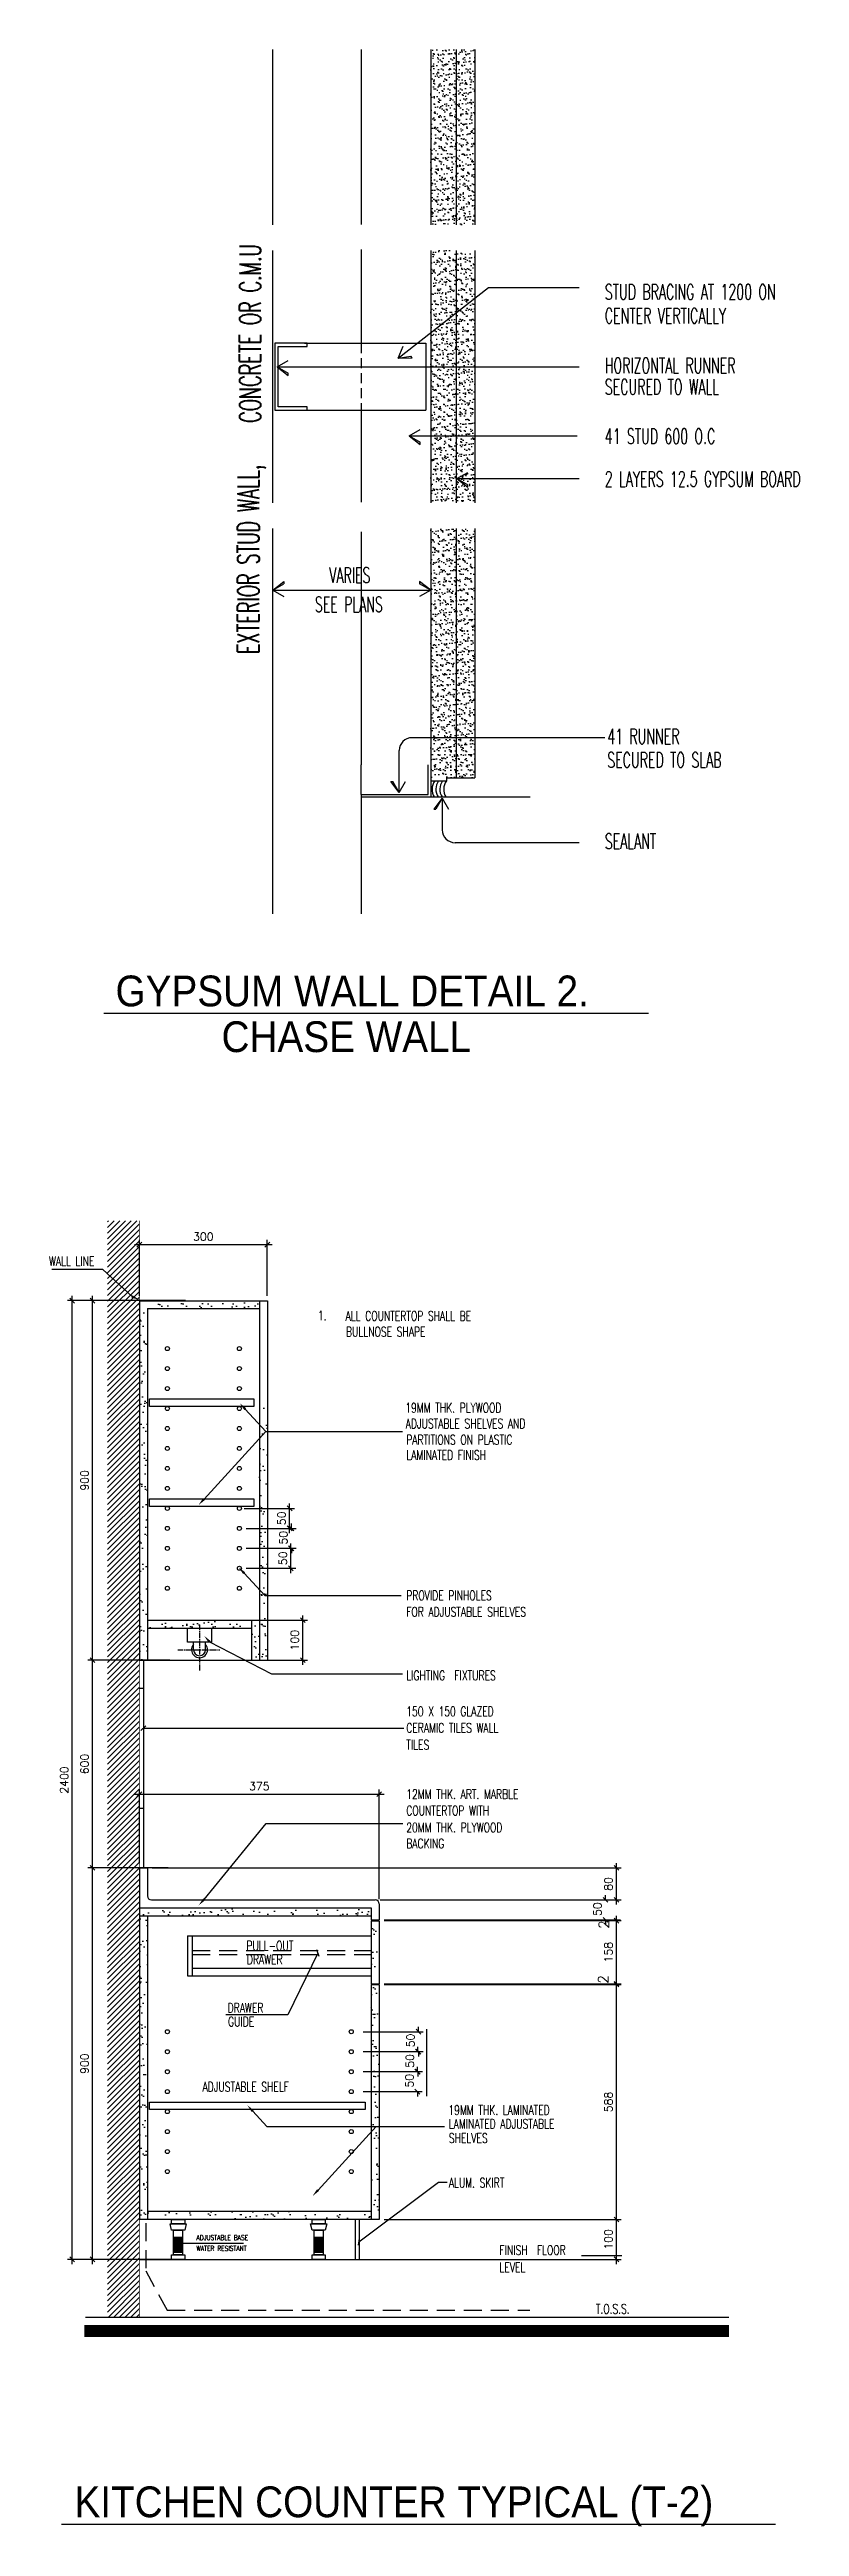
# Model space of a CAD drawing. Extents: x 16745 to 96825, y 100831 to 135285.
# Drawn here: x 52282 to 61660, y 101388 to 132390 of the extents above; entities that cross this region are included whole.
import ezdxf

# ---------------------------------------------------------------- set-up
doc = ezdxf.new("R2010")
doc.units = 0
doc.header["$LTSCALE"] = 1000
doc.header["$MEASUREMENT"] = 0
doc.header["$PDMODE"] = 34
for name, pattern in [('CENTER2', [1.125, 0.75, -0.125, 0.125, -0.125]), ('HIDDEN', [0.375, 0.25, -0.125]), ('HIDDEN2', [0.1875, 0.125, -0.0625])]:
    doc.linetypes.add(name, pattern=pattern)
doc.layers.get('0').update_dxf_attribs({"linetype": 'CONTINUOUS'})
doc.layers.get('DEFPOINTS').update_dxf_attribs({"linetype": 'CONTINUOUS'})
for name, color, linetype in [('DIM', 2, 'CONTINUOUS'), ('FIX', 3, 'CONTINUOUS'), ('GYP', 1, 'CONTINUOUS'), ('Hatch', 11, 'CONTINUOUS'), ('LAYER5', 3, 'CONTINUOUS'), ('PLAN', 2, 'CONTINUOUS'), ('STUD', 7, 'CONTINUOUS'), ('TEXT', 2, 'CONTINUOUS'), ('TXT', 2, 'CONTINUOUS'), ('TXT1', 2, 'CONTINUOUS'), ('WALL', 2, 'CONTINUOUS')]:
    doc.layers.add(name, color=color, linetype=linetype)
doc.styles.add('25', font='romans.shx', dxfattribs={"width": 0.8, "height": 60})
doc.styles.add('ROMANS', font='ROMANS.SHX', dxfattribs={"height": 100})
doc.styles.get("Standard").update_dxf_attribs({"font": 'ROMANS.SHX', "height": 200})
doc.styles.add('TTXT', font='swisse.ttf', dxfattribs={"width": 0.6})
doc.dimstyles.new('25', dxfattribs={"dimscale": 0, "dimtxt": 50, "dimasz": 60, "dimexe": 60, "dimexo": 60, "dimgap": 50, "dimtad": 0, "dimlfac": 0.001, "dimzin": 0, "dimdsep": 46, "dimtxsty": '25', "dimblk1": 'OBLIQUE', "dimblk2": 'OBLIQUE', "dimsah": 1, "dimcen": 50, "dimdle": 60, "dimclrd": 4, "dimclre": 4, "dimclrt": 256, "dimadec": 0, "dimazin": 0, "dimtfac": 200, "dimtix": 1, "dimtofl": 0, "dimtmove": 1, "dimatfit": 3, "dimldrblk": 'OBLIQUE', "dimfxl": 0, "dimtolj": 1, "dimtzin": 0, "dimarcsym": 0})
doc.dimstyles.new('25BIG', dxfattribs={"dimscale": 0, "dimtxt": 100, "dimasz": 60, "dimexe": 60, "dimexo": 60, "dimgap": 50, "dimtad": 1, "dimdec": 0, "dimlfac": 0.125, "dimzin": 0, "dimdsep": 46, "dimtxsty": 'ROMANS', "dimblk1": 'OBLIQUE', "dimblk2": 'OBLIQUE', "dimsah": 1, "dimcen": 50, "dimdle": 60, "dimclrd": 4, "dimclre": 4, "dimclrt": 2, "dimadec": 0, "dimazin": 0, "dimtfac": 200, "dimtdec": 0, "dimtix": 1, "dimtofl": 0, "dimtmove": 0, "dimatfit": 0, "dimldrblk": 'OBLIQUE', "dimfxl": 0, "dimtolj": 1, "dimtzin": 0, "dimarcsym": 0})
pattern_1 = [(37.5, (-27113.61, 149114.07), (-6.29934, 192.68238), [0, -152, 0, -170, 0, -162.5]), (7.5, (-27113.6, 149114.07), (176.9777, 282.2146), [0, -82, 0, -137, 0, -52.5]), (327.5, (-27236.61, 149114.07), (311.4142, 0.5659), [0, -50, 0, -180, 0, -235]), (317.5, (-27236.6, 149114.07), (300.61266, 87.76756), [0, -25, 0, -118, 0, -135])]
pattern_2 = [(37.5, (0, 0), (-3.14967, 96.34119), [0, -76, 0, -85, 0, -81.25]), (7.5, (0, 0), (88.48884, 141.1073), [0, -41, 0, -68.5, 0, -26.25]), (327.5, (-61.5, 0), (155.707093, 0.282953), [0, -25, 0, -90, 0, -117.5]), (317.5, (-61.5, 0), (150.30633, 43.88378), [0, -12.5, 0, -59, 0, -67.5])]

msp = doc.modelspace()

# ---------------------------------------------------------------- texts
at = {"layer": 'LAYER5', "char_height": 125, "attachment_point": 5, "rotation": 90}
for insert in [(59213.4546, 108921.563), (59205.4546, 108235.563)]:
    msp.add_mtext('\\A1;2', dxfattribs=dict(at, insert=insert))
at = {"layer": 'TEXT', "width": 0.7}
for s, height, p in [('WALL LINE', 120, (52274.937, 117164.7324)), ('1.', 120, (55637.1981, 116484.8658)), ('ALL COUNTERTOP SHALL BE', 120, (55984.5393, 116479.9584)), ('BULLNOSE SHAPE', 120, (55989.7778, 116281.9857)), ('19MM THK. PLYWOOD', 120, (56730.832, 115330.1913)), ('ADJUSTABLE SHELVES AND', 120, (56736.0705, 115132.2186)), ('PARTITIONS ON PLASTIC', 120, (56742.8689, 114929.8376)), ('LAMINATED FINISH', 120, (56742.8689, 114738.1047)), ('PROVIDE PINHOLES', 120, (56742.8689, 112981.1047)), ('FOR ADJUSTABLE SHELVES ', 120, (56742.8689, 112776.1047)), ('LIGHTING  FIXTURES', 120, (56742.8689, 111979.7651)), ('150 X 150 GLAZED', 120, (56742.8689, 111529.1492)), ('CERAMIC TILES WALL', 120, (56742.8689, 111323.8646)), ('TILES', 120, (56742.8689, 111111.906)), ('COUNTERTOP WITH', 120, (56742.8689, 110288.3841)), ('12MM THK. ART. MARBLE', 120, (56742.8689, 110493.6687)), ('20MM THK. PLYWOOD', 120, (56742.8689, 110076.4255)), ('BACKING', 120, (56742.8689, 109876.8167)), ('PULL-OUT', 120, (54744.1563, 108596.5237)), ('DRAWER', 120, (54749.2225, 108424.3739)), ('DRAWER', 120, (54509.7138, 107819.5819)), ('GUIDE', 120, (54514.7799, 107647.4322)), ('ADJUSTABLE SHELF', 120, (54195.6836, 106831.4606)), ('19MM THK. LAMINATED', 120, (57270.1563, 106540.3575)), ('LAMINATED ADJUSTABLE', 120, (57275.2225, 106368.2077)), ('SHELVES', 120, (57275.2225, 106189.2077)), ('ALUM. SKIRT', 120, (57275.2225, 105630.2077)), ('ADJUSTABLE BASE', 62.5, (54118.6424, 104972.8762)), ('WATER RESISTANT', 62.5, (54118.6424, 104836.7398)), ('FINISH  FLOOR', 120, (57908.0516, 104786.7642)), ('LEVEL', 120, (57908.0516, 104572.7642)), ('T.O.S.S.', 120, (59112.6022, 104050.6324))]:
    msp.add_text(s, height=height, dxfattribs=at).set_placement(p)
at = {"layer": 'TXT', "color": 2, "style": 'ROMANS', "width": 0.6}
for s, p in [('CONCRETE OR C.M.U', (54924.755, 127718.655)), ('EXTERIOR STUD WALL,', (54903.0261, 124825.4874))]:
    msp.add_text(s, height=268.8, rotation=90, dxfattribs=at).set_placement(p)
for s, p in [('STUD BRACING AT 1200 ON', (59225.8021, 129259.7724)), ('CENTER VERTICALLY', (59225.8021, 128962.658)), ('HORIZONTAL RUNNER ', (59225.8021, 128338.717)), ('SECURED TO WALL', (59225.8021, 128071.314)), ('41 STUD 600 O.C', (59225.8021, 127453.5083)), ('2 LAYERS 12.5 GYPSUM BOARD', (59225.8021, 126918.7022)), ('VARIES', (55779.9112, 125715.3851)), ('SEE PLANS', (55600.1764, 125349.7256)), ('41 RUNNER ', (59256.9672, 123697.5496)), ('SECURED TO SLAB', (59256.9672, 123401.8643)), ('SEALANT ', (59225.8021, 122383.8772))]:
    msp.add_text(s, height=192, dxfattribs=at).set_placement(p)
at = {"layer": 'TXT1', "color": 6, "style": 'TTXT', "width": 0.9}
for s, p in [('GYPSUM WALL DETAIL 2.', (53107.0402, 120414.6533)), ('CHASE WALL ', (54432.6539, 119841.9246)), ('KITCHEN COUNTER TYPICAL (T-2)', (52593.5789, 101504.2685))]:
    msp.add_text(s, height=385.13475, dxfattribs=at).set_placement(p)

# ---------------------------------------------------------------- blocks, each defined once
blk = doc.blocks.new('_OBLIQUE')
at = {"color": 0, "linetype": 'ByBlock'}
blk.add_line((-0.5, -0.5), (0.5, 0.5), dxfattribs=at)
blk = doc.blocks.new('*D49')
at = {"layer": 'DEFPOINTS', "color": 0}
for p in [(52820, 116731), (53847, 116731), (53847, 112231)]:
    blk.add_point(p, dxfattribs=at)
at = {"layer": 'LAYER5', "color": 4, "lineweight": -2}
for p, q in [((53787, 116731), (52760, 116731)), ((52820, 112171), (52820, 116791)), ((53787, 112231), (52760, 112231))]:
    blk.add_line(p, q, dxfattribs=at)
at = {"layer": 'LAYER5', "color": 4, "lineweight": -2, "xscale": 60, "yscale": 60, "zscale": 60}
for p, rotation in [((52820, 116731), 90), ((52820, 112231), 270)]:
    blk.add_blockref('_OBLIQUE', p, dxfattribs=dict(at, rotation=rotation))
at = {"layer": 'LAYER5', "color": 2, "insert": (52720, 114481), "char_height": 100, "attachment_point": 5, "rotation": 90, "style": 'ROMANS'}
blk.add_mtext('\\A1;900', dxfattribs=at)
blk = doc.blocks.new('*D50')
at = {"layer": 'DEFPOINTS', "color": 0}
for p in [(54669, 112731), (55449, 112731), (54769, 112231)]:
    blk.add_point(p, dxfattribs=at)
at = {"layer": 'LAYER5', "color": 4, "lineweight": -2}
for p, q in [((54729, 112731), (55509, 112731)), ((55449, 112171), (55449, 112791)), ((54829, 112231), (55509, 112231))]:
    blk.add_line(p, q, dxfattribs=at)
at = {"layer": 'LAYER5', "color": 4, "lineweight": -2, "xscale": 60, "yscale": 60, "zscale": 60}
for p, rotation in [((55449, 112731), 90), ((55449, 112231), 270)]:
    blk.add_blockref('_OBLIQUE', p, dxfattribs=dict(at, rotation=rotation))
at = {"layer": 'LAYER5', "color": 2, "insert": (55349, 112481), "char_height": 100, "attachment_point": 5, "rotation": 90, "style": 'ROMANS'}
blk.add_mtext('\\A1;100', dxfattribs=at)
blk = doc.blocks.new('*D51')
at = {"layer": 'DEFPOINTS', "color": 0}
for p in [(52565, 116731), (54041, 116731), (54021, 104731)]:
    blk.add_point(p, dxfattribs=at)
at = {"layer": 'LAYER5', "color": 4, "lineweight": -2}
for p, q in [((53981, 116731), (52505, 116731)), ((52565, 104671), (52565, 116791)), ((53961, 104731), (52505, 104731))]:
    blk.add_line(p, q, dxfattribs=at)
at = {"layer": 'LAYER5', "color": 4, "lineweight": -2, "xscale": 60, "yscale": 60, "zscale": 60}
for p, rotation in [((52565, 116731), 90), ((52565, 104731), 270)]:
    blk.add_blockref('_OBLIQUE', p, dxfattribs=dict(at, rotation=rotation))
at = {"layer": 'LAYER5', "color": 2, "insert": (52465, 110731), "char_height": 100, "attachment_point": 5, "rotation": 90, "style": 'ROMANS'}
blk.add_mtext('\\A1;2400', dxfattribs=at)
blk = doc.blocks.new('*D52')
at = {"layer": 'DEFPOINTS', "color": 0}
for p in [(58834, 105231), (59371, 105231), (56055, 104731)]:
    blk.add_point(p, dxfattribs=at)
at = {"layer": 'LAYER5', "color": 4, "lineweight": -2}
for p, q in [((58894, 105231), (59431, 105231)), ((59371, 104671), (59371, 105291)), ((56115, 104731), (59431, 104731))]:
    blk.add_line(p, q, dxfattribs=at)
at = {"layer": 'LAYER5', "color": 4, "lineweight": -2, "xscale": 60, "yscale": 60, "zscale": 60}
for p, rotation in [((59371, 105231), 90), ((59371, 104731), 270)]:
    blk.add_blockref('_OBLIQUE', p, dxfattribs=dict(at, rotation=rotation))
at = {"layer": 'LAYER5', "color": 2, "insert": (59271, 104981), "char_height": 100, "attachment_point": 5, "rotation": 90, "style": 'ROMANS'}
blk.add_mtext('\\A1;100', dxfattribs=at)
blk = doc.blocks.new('*D53')
at = {"layer": 'DEFPOINTS', "color": 0}
for p in [(56355, 109231), (59234, 109231), (56405, 108981)]:
    blk.add_point(p, dxfattribs=at)
at = {"layer": 'LAYER5', "color": 4, "lineweight": -2}
for p, q in [((56415, 109231), (59294, 109231)), ((59234, 109231), (59234, 109291)), ((56465, 108981), (59294, 108981)), ((59234, 108981), (59234, 108921))]:
    blk.add_line(p, q, dxfattribs=at)
at = {"layer": 'LAYER5', "color": 4, "lineweight": -2, "xscale": 60, "yscale": 60, "zscale": 60}
for p, rotation in [((59234, 109231), 270), ((59234, 108981), 90)]:
    blk.add_blockref('_OBLIQUE', p, dxfattribs=dict(at, rotation=rotation))
at = {"layer": 'LAYER5', "color": 2, "insert": (59134, 109115), "char_height": 100, "attachment_point": 5, "rotation": 90, "style": 'ROMANS'}
blk.add_mtext('\\A1;50', dxfattribs=at)
blk = doc.blocks.new('*D54')
at = {"layer": 'DEFPOINTS', "color": 0}
for p in [(56405, 108171), (59371, 108171), (56405, 105231)]:
    blk.add_point(p, dxfattribs=at)
at = {"layer": 'LAYER5', "color": 4, "lineweight": -2}
for p, q in [((59371, 105171), (59371, 108231)), ((56465, 108171), (59431, 108171)), ((56465, 105231), (59431, 105231))]:
    blk.add_line(p, q, dxfattribs=at)
at = {"layer": 'LAYER5', "color": 4, "lineweight": -2, "xscale": 60, "yscale": 60, "zscale": 60}
for p, rotation in [((59371, 108171), 90), ((59371, 105231), 270)]:
    blk.add_blockref('_OBLIQUE', p, dxfattribs=dict(at, rotation=rotation))
at = {"layer": 'LAYER5', "color": 2, "insert": (59271, 106701), "char_height": 100, "attachment_point": 5, "rotation": 90, "style": 'ROMANS'}
blk.add_mtext('\\A1;588', dxfattribs=at)
blk = doc.blocks.new('*D55')
at = {"layer": 'DEFPOINTS', "color": 0}
for p in [(56405, 108971), (59371, 108971), (56405, 108181)]:
    blk.add_point(p, dxfattribs=at)
at = {"layer": 'LAYER5', "color": 4, "lineweight": -2}
for p, q in [((56465, 108971), (59431, 108971)), ((59371, 108121), (59371, 109031)), ((56465, 108181), (59431, 108181))]:
    blk.add_line(p, q, dxfattribs=at)
at = {"layer": 'LAYER5', "color": 4, "lineweight": -2, "xscale": 60, "yscale": 60, "zscale": 60}
for p, rotation in [((59371, 108971), 90), ((59371, 108181), 270)]:
    blk.add_blockref('_OBLIQUE', p, dxfattribs=dict(at, rotation=rotation))
at = {"layer": 'LAYER5', "color": 2, "insert": (59271, 108576), "char_height": 100, "attachment_point": 5, "rotation": 90, "style": 'ROMANS'}
blk.add_mtext('\\A1;158', dxfattribs=at)
blk = doc.blocks.new('*D56')
at = {"layer": 'DEFPOINTS', "color": 0}
for p in [(53505, 109631), (59371, 109631), (56355, 109231)]:
    blk.add_point(p, dxfattribs=at)
at = {"layer": 'LAYER5', "color": 4, "lineweight": -2}
for p, q in [((53565, 109631), (59431, 109631)), ((59371, 109171), (59371, 109691)), ((56415, 109231), (59431, 109231))]:
    blk.add_line(p, q, dxfattribs=at)
at = {"layer": 'LAYER5', "color": 4, "lineweight": -2, "xscale": 60, "yscale": 60, "zscale": 60}
for p, rotation in [((59371, 109631), 90), ((59371, 109231), 270)]:
    blk.add_blockref('_OBLIQUE', p, dxfattribs=dict(at, rotation=rotation))
at = {"layer": 'LAYER5', "color": 2, "insert": (59271, 109431), "char_height": 100, "attachment_point": 5, "rotation": 90, "style": 'ROMANS'}
blk.add_mtext('\\A1;80', dxfattribs=at)
blk = doc.blocks.new('*D57')
at = {"layer": 'DEFPOINTS', "color": 0}
for p in [(56146, 107081), (56882, 107081), (56146, 106831)]:
    blk.add_point(p, dxfattribs=at)
at = {"layer": 'LAYER5', "color": 4, "lineweight": -2}
for p, q in [((56206, 107081), (56942, 107081)), ((56882, 107081), (56882, 107141)), ((56206, 106831), (56942, 106831)), ((56882, 106831), (56882, 106771))]:
    blk.add_line(p, q, dxfattribs=at)
at = {"layer": 'LAYER5', "color": 4, "lineweight": -2, "xscale": 60, "yscale": 60, "zscale": 60}
for p, rotation in [((56882, 107081), 270), ((56882, 106831), 90)]:
    blk.add_blockref('_OBLIQUE', p, dxfattribs=dict(at, rotation=rotation))
at = {"layer": 'LAYER5', "color": 2, "insert": (56782, 106967), "char_height": 100, "attachment_point": 5, "rotation": 90, "style": 'ROMANS'}
blk.add_mtext('\\A1;50', dxfattribs=at)
blk = doc.blocks.new('*D58')
at = {"layer": 'DEFPOINTS', "color": 0}
for p in [(56146, 107331), (56888, 107331), (56146, 107081)]:
    blk.add_point(p, dxfattribs=at)
at = {"layer": 'LAYER5', "color": 4, "lineweight": -2}
for p, q in [((56206, 107331), (56948, 107331)), ((56888, 107331), (56888, 107391)), ((56206, 107081), (56948, 107081)), ((56888, 107081), (56888, 107021))]:
    blk.add_line(p, q, dxfattribs=at)
at = {"layer": 'LAYER5', "color": 4, "lineweight": -2, "xscale": 60, "yscale": 60, "zscale": 60}
for p, rotation in [((56888, 107331), 270), ((56888, 107081), 90)]:
    blk.add_blockref('_OBLIQUE', p, dxfattribs=dict(at, rotation=rotation))
at = {"layer": 'LAYER5', "color": 2, "insert": (56788, 107215), "char_height": 100, "attachment_point": 5, "rotation": 90, "style": 'ROMANS'}
blk.add_mtext('\\A1;50', dxfattribs=at)
blk = doc.blocks.new('*D59')
at = {"layer": 'DEFPOINTS', "color": 0}
for p in [(56146, 107581), (56896, 107581), (56146, 107331)]:
    blk.add_point(p, dxfattribs=at)
at = {"layer": 'LAYER5', "color": 4, "lineweight": -2}
for p, q in [((56206, 107581), (56956, 107581)), ((56896, 107581), (56896, 107641)), ((56206, 107331), (56956, 107331)), ((56896, 107331), (56896, 107271))]:
    blk.add_line(p, q, dxfattribs=at)
at = {"layer": 'LAYER5', "color": 4, "lineweight": -2, "xscale": 60, "yscale": 60, "zscale": 60}
for p, rotation in [((56896, 107581), 270), ((56896, 107331), 90)]:
    blk.add_blockref('_OBLIQUE', p, dxfattribs=dict(at, rotation=rotation))
at = {"layer": 'LAYER5', "color": 2, "insert": (56796, 107471), "char_height": 100, "attachment_point": 5, "rotation": 90, "style": 'ROMANS'}
blk.add_mtext('\\A1;50', dxfattribs=at)
blk = doc.blocks.new('*D60')
at = {"layer": 'DEFPOINTS', "color": 0}
for p in [(52820, 109631), (53827, 109631), (53827, 104731)]:
    blk.add_point(p, dxfattribs=at)
at = {"layer": 'LAYER5', "color": 4, "lineweight": -2}
for p, q in [((53767, 109631), (52760, 109631)), ((52820, 104671), (52820, 109691)), ((53767, 104731), (52760, 104731))]:
    blk.add_line(p, q, dxfattribs=at)
at = {"layer": 'LAYER5', "color": 4, "lineweight": -2, "xscale": 60, "yscale": 60, "zscale": 60}
for p, rotation in [((52820, 109631), 90), ((52820, 104731), 270)]:
    blk.add_blockref('_OBLIQUE', p, dxfattribs=dict(at, rotation=rotation))
at = {"layer": 'LAYER5', "color": 2, "insert": (52720, 107181), "char_height": 100, "attachment_point": 5, "rotation": 90, "style": 'ROMANS'}
blk.add_mtext('\\A1;900', dxfattribs=at)
blk = doc.blocks.new('*D61')
at = {"layer": 'DEFPOINTS', "color": 0}
for p in [(52820, 112231), (53847, 112231), (53827, 109631)]:
    blk.add_point(p, dxfattribs=at)
at = {"layer": 'LAYER5', "color": 4, "lineweight": -2}
for p, q in [((53787, 112231), (52760, 112231)), ((52820, 109571), (52820, 112291)), ((53767, 109631), (52760, 109631))]:
    blk.add_line(p, q, dxfattribs=at)
at = {"layer": 'LAYER5', "color": 4, "lineweight": -2, "xscale": 60, "yscale": 60, "zscale": 60}
for p, rotation in [((52820, 112231), 90), ((52820, 109631), 270)]:
    blk.add_blockref('_OBLIQUE', p, dxfattribs=dict(at, rotation=rotation))
at = {"layer": 'LAYER5', "color": 2, "insert": (52720, 110931), "char_height": 100, "attachment_point": 5, "rotation": 90, "style": 'ROMANS'}
blk.add_mtext('\\A1;600', dxfattribs=at)
blk = doc.blocks.new('*D62')
at = {"layer": 'DEFPOINTS', "color": 0}
for p in [(56405, 110553), (53405, 109631), (56405, 109181)]:
    blk.add_point(p, dxfattribs=at)
at = {"layer": 'LAYER5', "color": 4, "lineweight": -2}
for p, q in [((53345, 110553), (56465, 110553)), ((53405, 109691), (53405, 110613)), ((56405, 109241), (56405, 110613))]:
    blk.add_line(p, q, dxfattribs=at)
at = {"layer": 'LAYER5', "color": 4, "lineweight": -2, "xscale": 60, "yscale": 60, "zscale": 60, "rotation": 180}
blk.add_blockref('_OBLIQUE', (53405, 110553), dxfattribs=at)
at = {"layer": 'LAYER5', "color": 4, "lineweight": -2, "xscale": 60, "yscale": 60, "zscale": 60}
blk.add_blockref('_OBLIQUE', (56405, 110553), dxfattribs=at)
at = {"layer": 'LAYER5', "color": 2, "insert": (54905, 110653), "char_height": 100, "attachment_point": 5, "style": 'ROMANS'}
blk.add_mtext('\\A1;375', dxfattribs=at)
blk = doc.blocks.new('*D63')
at = {"layer": 'DEFPOINTS', "color": 0}
for p in [(54680, 113631), (55300, 113631), (54680, 113381)]:
    blk.add_point(p, dxfattribs=at)
at = {"layer": 'LAYER5', "color": 4, "lineweight": -2}
for p, q in [((54740, 113631), (55360, 113631)), ((55300, 113321), (55300, 113691)), ((54740, 113381), (55360, 113381))]:
    blk.add_line(p, q, dxfattribs=at)
at = {"layer": 'LAYER5', "color": 4, "lineweight": -2, "xscale": 60, "yscale": 60, "zscale": 60}
for p, rotation in [((55300, 113631), 90), ((55300, 113381), 270)]:
    blk.add_blockref('_OBLIQUE', p, dxfattribs=dict(at, rotation=rotation))
at = {"layer": 'LAYER5', "color": 2, "insert": (55200, 113506), "char_height": 100, "attachment_point": 5, "rotation": 90, "style": 'ROMANS'}
blk.add_mtext('\\A1;50', dxfattribs=at)
blk = doc.blocks.new('*D64')
at = {"layer": 'DEFPOINTS', "color": 0}
for p in [(54680, 113881), (55306, 113881), (54680, 113631)]:
    blk.add_point(p, dxfattribs=at)
at = {"layer": 'LAYER5', "color": 4, "lineweight": -2}
for p, q in [((54740, 113881), (55366, 113881)), ((55306, 113881), (55306, 113941)), ((54740, 113631), (55366, 113631)), ((55306, 113631), (55306, 113571))]:
    blk.add_line(p, q, dxfattribs=at)
at = {"layer": 'LAYER5', "color": 4, "lineweight": -2, "xscale": 60, "yscale": 60, "zscale": 60}
for p, rotation in [((55306, 113881), 270), ((55306, 113631), 90)]:
    blk.add_blockref('_OBLIQUE', p, dxfattribs=dict(at, rotation=rotation))
at = {"layer": 'LAYER5', "color": 2, "insert": (55206, 113763), "char_height": 100, "attachment_point": 5, "rotation": 90, "style": 'ROMANS'}
blk.add_mtext('\\A1;50', dxfattribs=at)
blk = doc.blocks.new('*D65')
at = {"layer": 'DEFPOINTS', "color": 0}
for p in [(54655, 114131), (55284, 114131), (54680, 113881)]:
    blk.add_point(p, dxfattribs=at)
at = {"layer": 'LAYER5', "color": 4, "lineweight": -2}
for p, q in [((54715, 114131), (55344, 114131)), ((55284, 113821), (55284, 114191)), ((54740, 113881), (55344, 113881))]:
    blk.add_line(p, q, dxfattribs=at)
at = {"layer": 'LAYER5', "color": 4, "lineweight": -2, "xscale": 60, "yscale": 60, "zscale": 60}
for p, rotation in [((55284, 114131), 90), ((55284, 113881), 270)]:
    blk.add_blockref('_OBLIQUE', p, dxfattribs=dict(at, rotation=rotation))
at = {"layer": 'LAYER5', "color": 2, "insert": (55184, 114006), "char_height": 100, "attachment_point": 5, "rotation": 90, "style": 'ROMANS'}
blk.add_mtext('\\A1;50', dxfattribs=at)
blk = doc.blocks.new('*D66')
at = {"layer": 'DEFPOINTS', "color": 0}
for p in [(55005, 117432), (53405, 116731), (55005, 116731)]:
    blk.add_point(p, dxfattribs=at)
at = {"layer": 'LAYER5', "color": 4, "lineweight": -2}
for p, q in [((53345, 117432), (55065, 117432)), ((53405, 116791), (53405, 117492)), ((55005, 116791), (55005, 117492))]:
    blk.add_line(p, q, dxfattribs=at)
at = {"layer": 'LAYER5', "color": 4, "lineweight": -2, "xscale": 60, "yscale": 60, "zscale": 60, "rotation": 180}
blk.add_blockref('_OBLIQUE', (53405, 117432), dxfattribs=at)
at = {"layer": 'LAYER5', "color": 4, "lineweight": -2, "xscale": 60, "yscale": 60, "zscale": 60}
blk.add_blockref('_OBLIQUE', (55005, 117432), dxfattribs=at)
at = {"layer": 'LAYER5', "color": 2, "insert": (54205, 117532), "char_height": 100, "attachment_point": 5, "style": 'ROMANS'}
blk.add_mtext('\\A1;300', dxfattribs=at)

# ---------------------------------------------------------------- dimensions: what is measured, and where the dimension line sits
at = {"layer": 'LAYER5'}
dim = msp.add_linear_dim(base=(55005.4914, 117431.5736), p1=(53405.4914, 116730.563), p2=(55005.4914, 116730.563), text='300', dimstyle='25BIG', override={"dimscale": 1}, dxfattribs=at)
dim.commit()
dim.dimension.update_dxf_attribs({"geometry": '*D66', "text_midpoint": (54205.4914, 117531.5736)})
for base, p1, p2, angle, text, picture, middle in [((52564.579, 116730.563), (54021.4822, 104730.563), (54041.4822, 116730.563), 90, '2400', '*D51', (52464.579, 110730.563)), ((52819.8734, 116730.563), (53846.7766, 112230.563), (53846.7766, 116730.563), 90, '900', '*D49', (52719.8734, 114480.563)), ((55449.3873, 112730.563), (54768.6631, 112230.563), (54668.6631, 112730.563), 270, '100', '*D50', (55349.3873, 112480.563)), ((52819.8734, 112230.563), (53826.7766, 109630.563), (53846.7766, 112230.563), 90, '600', '*D61', (52719.8734, 110930.563)), ((52819.8734, 109630.563), (53826.7766, 104730.563), (53826.7766, 109630.563), 90, '900', '*D60', (52719.8734, 107180.563)), ((59370.9365, 109630.563), (56355.4914, 109230.563), (53505.4914, 109630.563), 90, '80', '*D56', (59270.9365, 109430.563)), ((59370.9365, 108970.563), (56405.4914, 108180.563), (56405.4914, 108970.563), 90, '158', '*D55', (59270.9365, 108575.563)), ((59370.9365, 108170.563), (56405.4914, 105230.563), (56405.4914, 108170.563), 90, '588', '*D54', (59270.9365, 106700.563)), ((59370.9365, 105230.563), (56055.4914, 104730.563), (58834.4656, 105230.563), 90, '100', '*D52', (59270.9365, 104980.563))]:
    dim = msp.add_linear_dim(base=base, p1=p1, p2=p2, angle=angle, text=text, dimstyle='25BIG', override={"dimscale": 1}, dxfattribs=at)
    dim.commit()
    dim.dimension.update_dxf_attribs({"geometry": picture, "text_midpoint": middle})
for base, p1, p2, picture, middle in [((55284.4656, 114130.563), (54680.4914, 113880.563), (54655.4914, 114130.563), '*D65', (55284.4656, 114005.563)), ((55306.4656, 113880.563), (54680.4914, 113630.563), (54680.4914, 113880.563), '*D64', (55306.4656, 113762.8258)), ((55300.4656, 113630.563), (54680.4914, 113380.563), (54680.4914, 113630.563), '*D63', (55300.4656, 113505.563)), ((59234.4656, 109230.563), (56405.4914, 108980.563), (56355.4914, 109230.563), '*D53', (59234.4656, 109114.8258)), ((56896.4432, 107580.563), (56146.469, 107330.563), (56146.469, 107580.563), '*D59', (56896.4432, 107470.8258)), ((56888.4432, 107330.563), (56146.469, 107080.563), (56146.469, 107330.563), '*D58', (56888.4432, 107214.8258)), ((56882.4432, 107080.563), (56146.469, 106830.563), (56146.469, 107080.563), '*D57', (56882.4432, 106966.8258))]:
    dim = msp.add_linear_dim(base=base, p1=p1, p2=p2, angle=90, text='50', dimstyle='25BIG', override={"dimscale": 1}, dxfattribs=at)
    dim.commit()
    dim.dimension.update_dxf_attribs({"geometry": picture, "text_midpoint": middle, "dimtype": 160})
dim = msp.add_linear_dim(base=(56405.4914, 110553.0695), p1=(53405.4914, 109630.563), p2=(56405.4914, 109180.563), dimstyle='25BIG', override={"dimscale": 1}, dxfattribs=at)
dim.commit()
dim.dimension.update_dxf_attribs({"geometry": '*D62', "text_midpoint": (54905.4914, 110653.0695)})

# ---------------------------------------------------------------- hatches: boundary and pattern name
at = {"layer": 'Hatch', "linetype": 'ByBlock'}
h = msp.add_hatch(dxfattribs=at)
h.set_pattern_fill('AR-SAND', color=256, scale=50, style=0)
h.set_pattern_definition(pattern_2)
h.paths.add_polyline_path([(57368.5941, 132389.9652), (57048.5941, 132389.9652), (57048.5941, 130195.3294), (57368.5941, 130195.3294)])
h.paths.add_polyline_path([(57600.0697, 132389.9652), (57368.5941, 132389.9652), (57368.5941, 130195.3294), (57600.0697, 130195.3294)])
h = msp.add_hatch(dxfattribs=at)
h.set_pattern_fill('AR-SAND', color=256, scale=50, style=0)
h.set_pattern_definition(pattern_2)
h.paths.add_polyline_path([(57368.5941, 129875.3294), (57048.5941, 129875.3294), (57048.5941, 128846.1209), (57368.5941, 129095.3139)])
h.paths.add_polyline_path([(57368.5941, 129095.3139), (57048.5941, 128846.1209), (57048.5941, 128417.8561), (57368.5941, 128417.8561)])
h.paths.add_polyline_path([(57368.5941, 128417.8561), (57048.5941, 128417.8561), (57048.5941, 127553.959), (57368.5941, 127553.959)])
h.paths.add_polyline_path([(57368.5941, 127553.959), (57048.5941, 127553.959), (57048.5941, 126715.3294), (57368.5941, 126715.3294)])
h.paths.add_polyline_path([(57600.0697, 128417.8561), (57368.5941, 128417.8561), (57368.5941, 127553.959), (57600.0697, 127553.959)])
h.paths.add_polyline_path([(57600.0697, 127553.959), (57368.5941, 127553.959), (57368.5941, 126715.3294), (57600.0697, 126715.3294), (57600.0697, 127019.152), (57374.448, 127019.152), (57513.1807, 126940.8941), (57513.1807, 126913.0136), (57374.448, 127019.152), (57600.0697, 127019.152)])
h.paths.add_polyline_path([(57600.0697, 129275.5705), (57368.5941, 129095.3139), (57368.5941, 128417.8561), (57600.0697, 128417.8561)])
h.paths.add_polyline_path([(57600.0697, 129875.3294), (57368.5941, 129875.3294), (57368.5941, 129095.3139), (57600.0697, 129275.5705)])
h = msp.add_hatch(dxfattribs=at)
h.set_pattern_fill('AR-SAND', color=256, scale=50, style=0)
h.set_pattern_definition(pattern_2)
h.paths.add_polyline_path([(57368.5941, 126395.3294), (57048.5941, 126395.3294), (57048.5941, 125624.337), (57049.1572, 125623.9061), (57048.5941, 125623.5885), (57048.5941, 123776.6886), (57368.5941, 123776.6886)])
h.paths.add_polyline_path([(57600.0697, 126395.3294), (57368.5941, 126395.3294), (57368.5941, 123776.6886), (57600.0697, 123776.6886)])
h = msp.add_hatch(dxfattribs=at)
h.set_pattern_fill('AR-SAND', color=256, scale=50, style=0)
h.set_pattern_definition(pattern_2)
h.paths.add_polyline_path([(57600.0697, 123776.6886), (57368.5941, 123776.6886), (57368.5941, 123273.5385), (57600.0697, 123273.5385)])
h.paths.add_polyline_path([(57368.5941, 123776.6886), (57048.5941, 123776.6886), (57048.5941, 123273.5385), (57368.5941, 123273.5385)])
at = {"layer": 'Hatch'}
h = msp.add_hatch(dxfattribs=at)
h.set_pattern_fill('ANSI31', color=256, scale=400, style=0)
h.set_pattern_definition([(45, (-26265.61, 148895.07), (-35.35534, 35.35534), [])])
h.paths.add_polyline_path([(53405.4914, 117730.563), (53005.4914, 117730.563), (53005.4914, 104005.563), (53405.4914, 104005.563)])
h = msp.add_hatch(dxfattribs=at)
h.set_pattern_fill('AR-SAND', color=256, scale=100, style=0)
h.set_pattern_definition(pattern_1)
h.paths.add_polyline_path([(54905.4914, 116730.563), (53405.4914, 116730.563), (53405.4914, 112230.563), (53505.4914, 112230.563), (53505.4914, 116630.563), (54905.4914, 116630.563)])
h.paths.add_polyline_path([(55005.4914, 115422.0232), (54988.1838, 115422.0232), (54905.4914, 115331.8748), (54905.4914, 112230.563), (55005.4914, 112230.563)])
h.paths.add_polyline_path([(54905.4914, 112730.563), (54805.4914, 112730.563), (54805.4914, 112230.563), (54905.4914, 112230.563)])
h.paths.add_polyline_path([(54805.4914, 112730.563), (53505.4914, 112730.563), (53505.4914, 112630.563), (54805.4914, 112630.563)], flags=17)
h = msp.add_hatch(dxfattribs=at)
h.set_pattern_fill('AR-SAND', color=256, scale=100, style=0)
h.set_pattern_definition(pattern_1)
h.paths.add_polyline_path([(53405.4914, 109130.563), (53405.4914, 109030.563), (56305.4914, 109030.563), (56305.4914, 109130.563)])
h.paths.add_polyline_path([(53505.4914, 109030.563), (53405.4914, 109030.563), (53405.4914, 105230.563), (53505.4914, 105230.563)])
h.paths.add_polyline_path([(56405.4914, 108970.563), (56305.4914, 108970.563), (56305.4914, 108180.563), (56405.4914, 108180.563)])
h.paths.add_polyline_path([(56305.4914, 107887.8105, 0.051149843), (56307.5214, 107887.6023), (56405.4914, 107887.6023), (56405.4914, 108170.563), (56305.4914, 108170.563)])
h.paths.add_polyline_path([(56305.4914, 107887.6023), (56305.4914, 106395.4393), (56405.4914, 106395.4393), (56405.4914, 107887.6023)])
h.paths.add_polyline_path([(56305.4914, 105230.563), (56405.4914, 105230.563), (56405.4914, 106395.4393), (56305.4914, 106395.4393)])
h.paths.add_polyline_path([(53505.4914, 105330.563), (53505.4914, 105230.563), (56305.4914, 105230.563), (56305.4914, 105330.563)])

# ---------------------------------------------------------------- linework, layer by layer
at = {"layer": 'DIM', "color": 4}
for p, q in [((52945.2064, 117120.4679), (52309.3576, 117120.4679)), ((53313.1234, 116781.4045), (52949.0381, 117119.7047)), ((54729.5012, 115372.5566), (54988.1838, 115092.0232)), ((54213.5012, 114247.4898), (54988.1838, 115092.0232)), ((54988.1838, 115092.0232), (56695.0151, 115092.0232)), ((54715.5012, 113319.5566), (54974.1838, 113039.0232)), ((54974.1838, 113039.0232), (56681.0151, 113039.0232)), ((54283.8466, 112460.0584), (55058.5292, 112058.525)), ((55058.5292, 112058.525), (56695.0151, 112058.525)), ((54215.6555, 109237.5166), (54990.3381, 110188.05)), ((54990.3381, 110188.05), (56699.1695, 110188.05))]:
    msp.add_line(p, q, dxfattribs=at)
at = {"layer": 'DIM'}
for p, q in [((53405.4914, 116730.563), (55005.4914, 116730.563)), ((53505.4914, 116630.563), (53505.4914, 112230.563)), ((53505.4914, 116630.563), (54905.4914, 116630.563)), ((54905.4914, 116730.563), (54905.4914, 112230.563)), ((55005.4914, 116730.563), (55005.4914, 112230.563)), ((53505.4914, 112730.563), (54905.4914, 112730.563)), ((53505.4914, 112630.563), (54805.4914, 112630.563)), ((54805.4914, 112730.563), (54805.4914, 112230.563)), ((54805.4914, 112230.563), (55005.4914, 112230.563)), ((53405.4914, 109630.563), (53505.4914, 109630.563)), ((53505.4914, 109630.563), (53505.4914, 109280.563)), ((53405.4914, 109130.563), (56305.4914, 109130.563)), ((53555.4914, 109230.563), (56355.4914, 109230.563)), ((56305.4914, 109130.563), (56305.4914, 108980.563)), ((56405.4914, 109180.563), (56405.4914, 108980.563)), ((56305.4914, 108980.563), (56405.4914, 108980.563)), ((56305.4914, 108970.563), (56305.4914, 108180.563)), ((56305.4914, 108970.563), (56405.4914, 108970.563)), ((56405.4914, 108970.563), (56405.4914, 108180.563)), ((54005.4914, 108780.563), (56305.4914, 108780.563)), ((54005.4914, 108780.563), (54005.4914, 108280.563)), ((54065.4914, 108780.563), (54065.4914, 108280.563)), ((54005.4914, 108280.563), (56305.4914, 108280.563)), ((54065.4914, 108375.563), (56305.4914, 108375.563)), ((56305.4914, 108180.563), (56405.4914, 108180.563)), ((56305.4914, 108170.563), (56305.4914, 105230.563)), ((56305.4914, 108170.563), (56405.4914, 108170.563)), ((56405.4914, 108170.563), (56405.4914, 105230.563)), ((54822.8918, 106586.2436), (54997.9148, 106395.4393)), ((54997.9148, 106395.4393), (57220.7498, 106395.4393)), ((55639.8505, 105598.8644), (56365.7183, 106395.4393)), ((56387.4586, 106395.4393), (57170.29, 106395.4393)), ((56405.4914, 105230.563), (53405.4914, 105230.563)), ((56305.4914, 105330.563), (53505.4914, 105330.563)), ((56105.4914, 105230.563), (56105.4914, 104730.563)), ((56155.4914, 105230.563), (56155.4914, 104730.563)), ((53405.4914, 104730.563), (58289.072, 104730.563)), ((58936.4656, 104780.563), (59439.0776, 104780.563))]:
    msp.add_line(p, q, dxfattribs=at)
for points in [[(53530.4914, 115500.563), (54838.0053, 115500.563), (54838.0053, 115405.563), (53530.4914, 115405.563)], [(53530.4914, 114250.563), (54838.0053, 114250.563), (54838.0053, 114155.563), (53530.4914, 114155.563)]]:
    msp.add_lwpolyline(points, close=True, dxfattribs=at)
at = {"layer": 'DIM', "color": 4}
msp.add_arc((52945.2064, 117110.4679), 10, 67.47013142, 90, dxfattribs=at)
at = {"layer": 'DIM'}
for centre, radius, start, end in [((53555.4914, 109280.563), 50, 180, 270), ((56355.4914, 109180.563), 50, 0, 90), ((56307.5214, 107897.6023), 10, 222.52986858, 270)]:
    msp.add_arc(centre, radius, start, end, dxfattribs=at)
at = {"layer": 'DIM', "color": 4}
for points in [[(53306.7373, 116766.0098), (53319.5095, 116796.7991), (53405.4914, 116743.088)], [(54717.2191, 115361.2904), (54741.7832, 115383.8229), (54661.9037, 115446.2491)], [(54201.2191, 114258.7561), (54225.7832, 114236.2236), (54145.9037, 114173.7973)], [(54703.2191, 113308.2904), (54727.7832, 113330.8229), (54647.9037, 113393.2491)], [(54271.5645, 112448.7921), (54296.1287, 112471.3246), (54216.2492, 112533.7509)], [(54203.3734, 109248.7828), (54227.9376, 109226.2503), (54148.0581, 109163.8241)]]:
    msp.add_solid(points, dxfattribs=at)
at = {"layer": 'DIM'}
for points in [[(54810.6097, 106574.9774), (54835.1739, 106597.5099), (54755.2944, 106659.9361)], [(55627.5684, 105610.1306), (55652.1326, 105587.5981), (55572.253, 105525.1719)]]:
    msp.add_solid(points, dxfattribs=at)
at = {"layer": 'FIX'}
for p, q in [((53405.4914, 116730.563), (53405.4914, 112230.563)), ((53405.4914, 112230.563), (53505.4914, 112230.563)), ((53455.4914, 112230.563), (53455.4914, 109630.563)), ((53505.4914, 112230.563), (54805.4914, 112230.563)), ((54082.7028, 112361.7674), (54082.7028, 112455.563)), ((54232.7028, 112361.7674), (54232.7028, 112455.563)), ((53405.4914, 111880.563), (53455.4914, 111880.563)), ((53405.4914, 110380.563), (53455.4914, 110380.563)), ((53405.4914, 109630.563), (53405.4914, 109130.563)), ((53405.4914, 109130.563), (53405.4914, 105230.563)), ((53405.4914, 109030.563), (56305.4914, 109030.563)), ((53505.4914, 109030.563), (53505.4914, 105230.563)), ((53944.8292, 105006.9065), (53833.9201, 105006.9065)), ((53944.8292, 104997.8156), (53833.9201, 104997.8156)), ((53944.8292, 104988.7247), (53833.9201, 104988.7247)), ((53944.8292, 104979.6338), (53833.9201, 104979.6338)), ((53944.8292, 104970.5429), (53833.9201, 104970.5429)), ((53944.8292, 104961.452), (53833.9201, 104961.452)), ((53944.8292, 104952.3611), (53833.9201, 104952.3611)), ((53944.8292, 104943.2702), (53833.9201, 104943.2702)), ((53944.8292, 104934.1793), (53833.9201, 104934.1793)), ((53944.8292, 104925.0884), (53833.9201, 104925.0884)), ((53944.8292, 104915.9975), (53833.9201, 104915.9975)), ((53944.8292, 104906.9065), (53833.9201, 104906.9065)), ((53944.8292, 104906.9065), (53833.9201, 104906.9065)), ((53944.8292, 104897.8156), (53833.9201, 104897.8156)), ((53944.8292, 104888.7247), (53833.9201, 104888.7247)), ((53944.8292, 104879.6338), (53833.9201, 104879.6338)), ((53944.8292, 104870.5429), (53833.9201, 104870.5429)), ((53944.8292, 104861.452), (53833.9201, 104861.452)), ((53944.8292, 104852.3611), (53833.9201, 104852.3611)), ((53944.8292, 104843.2702), (53833.9201, 104843.2702)), ((53944.8292, 104834.1793), (53833.9201, 104834.1793)), ((53944.8292, 104825.0884), (53833.9201, 104825.0884)), ((53944.8292, 104815.9975), (53833.9201, 104815.9975)), ((55702.8292, 105006.9065), (55591.9201, 105006.9065)), ((55702.8292, 104997.8156), (55591.9201, 104997.8156)), ((55702.8292, 104988.7247), (55591.9201, 104988.7247)), ((55702.8292, 104979.6338), (55591.9201, 104979.6338)), ((55702.8292, 104970.5429), (55591.9201, 104970.5429)), ((55702.8292, 104961.452), (55591.9201, 104961.452)), ((55702.8292, 104952.3611), (55591.9201, 104952.3611)), ((55702.8292, 104943.2702), (55591.9201, 104943.2702)), ((55702.8292, 104934.1793), (55591.9201, 104934.1793)), ((55702.8292, 104925.0884), (55591.9201, 104925.0884)), ((55702.8292, 104915.9975), (55591.9201, 104915.9975)), ((55702.8292, 104906.9065), (55591.9201, 104906.9065)), ((55702.8292, 104906.9065), (55591.9201, 104906.9065)), ((55702.8292, 104897.8156), (55591.9201, 104897.8156)), ((55702.8292, 104888.7247), (55591.9201, 104888.7247)), ((55702.8292, 104879.6338), (55591.9201, 104879.6338)), ((55702.8292, 104870.5429), (55591.9201, 104870.5429)), ((55702.8292, 104861.452), (55591.9201, 104861.452)), ((55702.8292, 104852.3611), (55591.9201, 104852.3611)), ((55702.8292, 104843.2702), (55591.9201, 104843.2702)), ((55702.8292, 104834.1793), (55591.9201, 104834.1793)), ((55702.8292, 104825.0884), (55591.9201, 104825.0884)), ((55702.8292, 104815.9975), (55591.9201, 104815.9975))]:
    msp.add_line(p, q, dxfattribs=at)
at = {"layer": 'FIX', "linetype": 'CENTER2', "ltscale": 0.09}
for p, q in [((54157.7028, 112673.5097), (54157.7028, 112101.6342)), ((53886.8143, 112361.7674), (54412.3736, 112361.7674))]:
    msp.add_line(p, q, dxfattribs=at)
at = {"layer": 'FIX', "linetype": 'HIDDEN', "ltscale": 0.9}
for p, q in [((54065.4914, 108598.063), (56305.4914, 108598.063)), ((54065.4914, 108548.063), (56305.4914, 108548.063))]:
    msp.add_line(p, q, dxfattribs=at)
at = {"layer": 'FIX'}
for points in [[(54005.4914, 112630.563), (54305.4914, 112630.563), (54305.4914, 112455.563), (54005.4914, 112455.563)], [(53530.4914, 106700.563), (56230.4914, 106700.563), (56230.4914, 106605.563), (53530.4914, 106605.563)], [(53972.1019, 105097.8357), (53806.6474, 105097.8357), (53788.4656, 105174.1994), (53990.2838, 105174.1994)], [(53972.1019, 105174.1994), (53806.6474, 105174.1994), (53806.6474, 105230.563), (53972.1019, 105230.563)], [(53944.8292, 104786.9267), (53833.9201, 104786.9267), (53833.9201, 105097.8357), (53944.8292, 105097.8357)], [(55730.1019, 105097.8357), (55564.6474, 105097.8357), (55546.4656, 105174.1994), (55748.2838, 105174.1994)], [(55730.1019, 105174.1994), (55564.6474, 105174.1994), (55564.6474, 105230.563), (55730.1019, 105230.563)], [(55702.8292, 104786.9267), (55591.9201, 104786.9267), (55591.9201, 105097.8357), (55702.8292, 105097.8357)], [(53972.1019, 104730.563), (53806.6474, 104730.563), (53806.6474, 104786.9267), (53972.1019, 104786.9267)], [(55730.1019, 104730.563), (55564.6474, 104730.563), (55564.6474, 104786.9267), (55730.1019, 104786.9267)]]:
    msp.add_lwpolyline(points, close=True, dxfattribs=at)
for centre in [(53755.4914, 116130.563), (54655.4914, 116130.563), (53755.4914, 115880.563), (53755.4914, 115630.563), (54655.4914, 115880.563), (54655.4914, 115630.563), (53755.4914, 115380.563), (54655.4914, 115380.563), (53755.4914, 115130.563), (54655.4914, 115130.563), (53755.4914, 114880.563), (54655.4914, 114880.563), (53755.4914, 114630.563), (53755.4914, 114380.563), (54655.4914, 114630.563), (54655.4914, 114380.563), (53755.4914, 114130.563), (54655.4914, 114130.563), (53755.4914, 113880.563), (54655.4914, 113880.563), (53755.4914, 113630.563), (54655.4914, 113630.563), (53755.4914, 113380.563), (54655.4914, 113380.563), (53755.4914, 113130.563), (54655.4914, 113130.563), (53755.4914, 107580.563), (56055.4914, 107580.563), (53755.4914, 107330.563), (56055.4914, 107330.563), (53755.4914, 107080.563), (56055.4914, 107080.563), (53755.4914, 106830.563), (56055.4914, 106830.563), (53755.4914, 106580.563), (53755.4914, 106330.563), (56055.4914, 106580.563), (56055.4914, 106330.563), (53755.4914, 106080.563), (56055.4914, 106080.563), (53755.4914, 105830.563), (56055.4914, 105830.563)]:
    msp.add_circle(centre, 25, dxfattribs=at)
for radius, start, end in [(100, 138.59037789, 41.40962211), (75, 180, 0)]:
    msp.add_arc((54157.7028, 112361.7674), radius, start, end, dxfattribs=at)
at = {"layer": 'GYP', "color": 1}
for p, q in [((57357.025, 131223.5376), (57357.025, 131197.3556)), ((57588.5007, 131223.5376), (57588.5007, 131197.3556)), ((57357.025, 130321.5937), (57357.025, 130295.4117)), ((57588.5007, 130321.5937), (57588.5007, 130295.4117)), ((57357.025, 129681.2135), (57357.025, 129655.0315)), ((57357.025, 128671.4387), (57357.025, 128645.2567)), ((57357.025, 126201.2135), (57357.025, 126175.0315)), ((57357.025, 125191.4387), (57357.025, 125165.2567)), ((57588.5007, 125191.4387), (57588.5007, 125165.2567)), ((57357.025, 124263.5376), (57357.025, 124237.3556)), ((57588.5007, 124263.5376), (57588.5007, 124237.3556)), ((57357.025, 123361.5937), (57357.025, 123335.4117)), ((57588.5007, 123361.5937), (57588.5007, 123335.4117))]:
    msp.add_line(p, q, dxfattribs=at)
at = {"layer": 'Hatch', "linetype": 'HIDDEN', "ltscale": 0.9}
for p, q in [((53484.0155, 105183.6176), (53484.0155, 104587.894)), ((53484.0155, 104587.894), (53751.2818, 104095.6277)), ((53751.2818, 104095.6277), (58289.072, 104095.6277))]:
    msp.add_line(p, q, dxfattribs=at)
at = {"layer": 'LAYER5'}
for p, q in [((56505.4914, 108980.563), (59420.9365, 108980.563)), ((57001.4038, 106774.563), (57001.4038, 107613.5935))]:
    msp.add_line(p, q, dxfattribs=at)
at = {"layer": 'PLAN', "const_width": 6}
msp.add_lwpolyline([(53405.4914, 117730.563), (53405.4914, 104005.563)], dxfattribs=at)
at = {"layer": 'STUD'}
msp.add_lwpolyline([(55501.6408, 127919.3294), (55142.5941, 127919.3294), (55142.5941, 128672.4661), (55501.722, 128672.4661), (55501.722, 128716.4661), (55098.5941, 128716.4661), (55098.5941, 127875.3294), (55501.6408, 127875.3294)], close=True, dxfattribs=at)
at = {"layer": 'TEXT'}
msp.add_line((53944.8292, 104934.1793), (54707.1019, 104934.1793), dxfattribs=at)
at = {"layer": 'TXT', "color": 7}
for p, q in [((56640.7942, 128528.5557), (57773.2334, 129410.4179)), ((57773.2334, 129410.4179), (58904.5375, 129410.4179)), ((55129.2836, 128417.8561), (58904.5375, 128417.8561)), ((56779.8466, 127553.959), (58879.435, 127553.959)), ((57374.448, 127019.152), (58904.5375, 127019.152)), ((55074.1394, 125623.9061), (57049.1572, 125623.9061)), ((59228.0344, 123776.6886), (56814.3856, 123776.6886)), ((56654.3856, 123089.45), (56654.3856, 123616.6886)), ((57192.959, 123021.8891), (57192.959, 122623.0162)), ((58904.5375, 122463.0162), (57352.959, 122463.0162))]:
    msp.add_line(p, q, dxfattribs=at)
at = {"layer": 'TXT', "color": 7, "linetype": 'HIDDEN2'}
msp.add_line((56178.3544, 128715.3294), (56178.3544, 127875.3294), dxfattribs=at)
at = {"layer": 'TXT'}
for p, q in [((56640.7942, 128528.5557), (56702.1704, 128675.5388)), ((55129.2836, 128417.8561), (55268.0163, 128496.114)), ((55129.2836, 128417.8561), (55268.0163, 128311.7177)), ((55129.2836, 128417.8561), (55268.0163, 128339.5981)), ((56640.7942, 128528.5557), (56798.335, 128552.0495)), ((56640.7942, 128528.5557), (56815.465, 128530.0521)), ((56815.465, 128530.0521), (56798.335, 128552.0495)), ((55268.0163, 128311.7177), (55268.0163, 128339.5981)), ((56779.8466, 127553.959), (56918.5793, 127632.2169)), ((56779.8466, 127553.959), (56918.5793, 127447.8205)), ((56779.8466, 127553.959), (56918.5793, 127475.701)), ((56918.5793, 127447.8205), (56918.5793, 127475.701)), ((57374.448, 127019.152), (57513.1807, 127097.41)), ((57374.448, 127019.152), (57513.1807, 126913.0136)), ((57374.448, 127019.152), (57513.1807, 126940.8941)), ((57513.1807, 126913.0136), (57513.1807, 126940.8941)), ((55074.1394, 125623.9061), (55212.8721, 125730.0446)), ((55074.1394, 125623.9061), (55212.8721, 125702.1641)), ((55074.1394, 125623.9061), (55212.8721, 125545.6482)), ((55212.8721, 125730.0446), (55212.8721, 125702.1641)), ((57049.1572, 125623.9061), (56910.4245, 125730.0446)), ((56910.4245, 125730.0446), (56910.4245, 125702.1641)), ((57049.1572, 125623.9061), (56910.4245, 125702.1641)), ((57049.1572, 125623.9061), (56910.4245, 125545.6482)), ((56654.3856, 123089.45), (56548.2472, 123228.1827)), ((56548.2472, 123228.1827), (56576.1276, 123228.1827)), ((56654.3856, 123089.45), (56576.1276, 123228.1827)), ((56654.3856, 123089.45), (56732.6435, 123228.1827)), ((57192.959, 123021.8891), (57086.8206, 122883.1563)), ((57086.8206, 122883.1563), (57114.7011, 122883.1563)), ((57192.959, 123021.8891), (57114.7011, 122883.1563)), ((57192.959, 123021.8891), (57271.217, 122883.1563))]:
    msp.add_line(p, q, dxfattribs=at)
at = {"layer": 'TXT', "color": 1}
msp.add_line((57357.025, 127050.128), (57357.025, 127023.9461), dxfattribs=at)
at = {"layer": 'TXT', "color": 7}
for centre, start, end in [((56814.3856, 123616.6886), 90, 180), ((57352.959, 122623.0162), 180, 270)]:
    msp.add_arc(centre, 160, start, end, dxfattribs=at)
at = {"layer": 'WALL', "color": 6}
for p, q in [((55068.5941, 132389.9652), (55068.5941, 130195.3294)), ((57048.5941, 132389.9652), (57048.5941, 130195.3294)), ((57368.5941, 132389.9652), (57368.5941, 130195.3294)), ((57600.0697, 132389.9652), (57600.0697, 130195.3294)), ((55068.5941, 129875.3294), (55068.5941, 126715.3294)), ((57048.5941, 129875.3294), (57048.5941, 126715.3294)), ((57368.5941, 129875.3294), (57368.5941, 126715.3294)), ((57600.0697, 129875.3294), (57600.0697, 126715.3294)), ((55068.5941, 126395.3294), (55068.5941, 121570.7618)), ((57048.5941, 126395.3294), (57048.5941, 123235.3294)), ((57368.5941, 126395.3294), (57368.5941, 123273.5385)), ((57600.0697, 126395.3294), (57600.0697, 123273.5385)), ((57048.5941, 123435.3294), (57048.5941, 123035.3294)), ((57048.5941, 123235.3294), (57245.6238, 123235.3294)), ((57048.5941, 123235.3294), (57245.6238, 123235.3294)), ((57245.6238, 123273.5385), (57245.6238, 123235.3294)), ((57245.6238, 123273.5385), (57600.0697, 123273.5385)), ((56178.5941, 123065.3294), (56178.5941, 121570.7618)), ((56178.5941, 123035.3294), (58292.9155, 123035.3294)), ((52962.0982, 120329.4213), (59773.7356, 120329.4213)), ((60777.3891, 104005.563), (52730.7151, 104005.563)), ((52432.064, 101419.0365), (61360.2727, 101419.0365))]:
    msp.add_line(p, q, dxfattribs=at)
at = {"layer": 'WALL', "color": 11}
for p, q in [((56178.5941, 132389.9652), (56178.5941, 130201.8767)), ((56178.5941, 129888.5152), (56178.5941, 128715.3294)), ((55468.5941, 128715.3294), (56988.5941, 128715.3294)), ((56988.5941, 128715.3294), (56988.5941, 127875.3294)), ((55468.5941, 127875.3294), (56988.5941, 127875.3294)), ((56178.5941, 127875.3294), (56178.5941, 126726.478)), ((56178.5941, 126355.3805), (56178.5941, 123435.3294))]:
    msp.add_line(p, q, dxfattribs=at)
at = {"layer": 'WALL', "color": 1}
for p, q in [((56178.5941, 123065.3294), (56178.5941, 123435.3294)), ((57018.5941, 123065.3294), (57018.5941, 123435.3294)), ((56178.5941, 123065.3294), (57018.5941, 123065.3294))]:
    msp.add_line(p, q, dxfattribs=at)
at = {"layer": 'WALL', "color": 6, "const_width": 150}
msp.add_lwpolyline([(52717.4956, 103834.5614), (60777.3891, 103834.5614)], dxfattribs=at)
at = {"layer": 'WALL', "color": 6}
for centre in [(57241.5684, 123130.9891), (57290.0144, 123130.9891), (57339.1684, 123130.9891), (57387.6144, 123130.9891)]:
    msp.add_arc(centre, 176.5064, 143.76194612, 212.8172878, dxfattribs=at)

msp.set_redraw_order([(e.dxf.handle, doc.entitydb.next_handle()) for e in msp.query("TEXT MTEXT ATTDEF DIMENSION ARC_DIMENSION")])  # texts and dimensions are drawn at this point

# ---------------------------------------------------------------- leaders
at = {"layer": 'DIM'}
for points in [[(53455.3899, 111379.0695), (56712.3899, 111379.0695)], [(55638.1301, 108564.0695), (55261.1301, 107790.0695), (54488.3841, 107790.0695)], [(56148.3899, 104951.0695), (57147.3899, 105696.0695), (57253.3899, 105696.0695)]]:
    msp.add_leader(points, dimstyle='25', override={"dimscale": 1}, dxfattribs=at)

doc.saveas('drawing.dxf')
